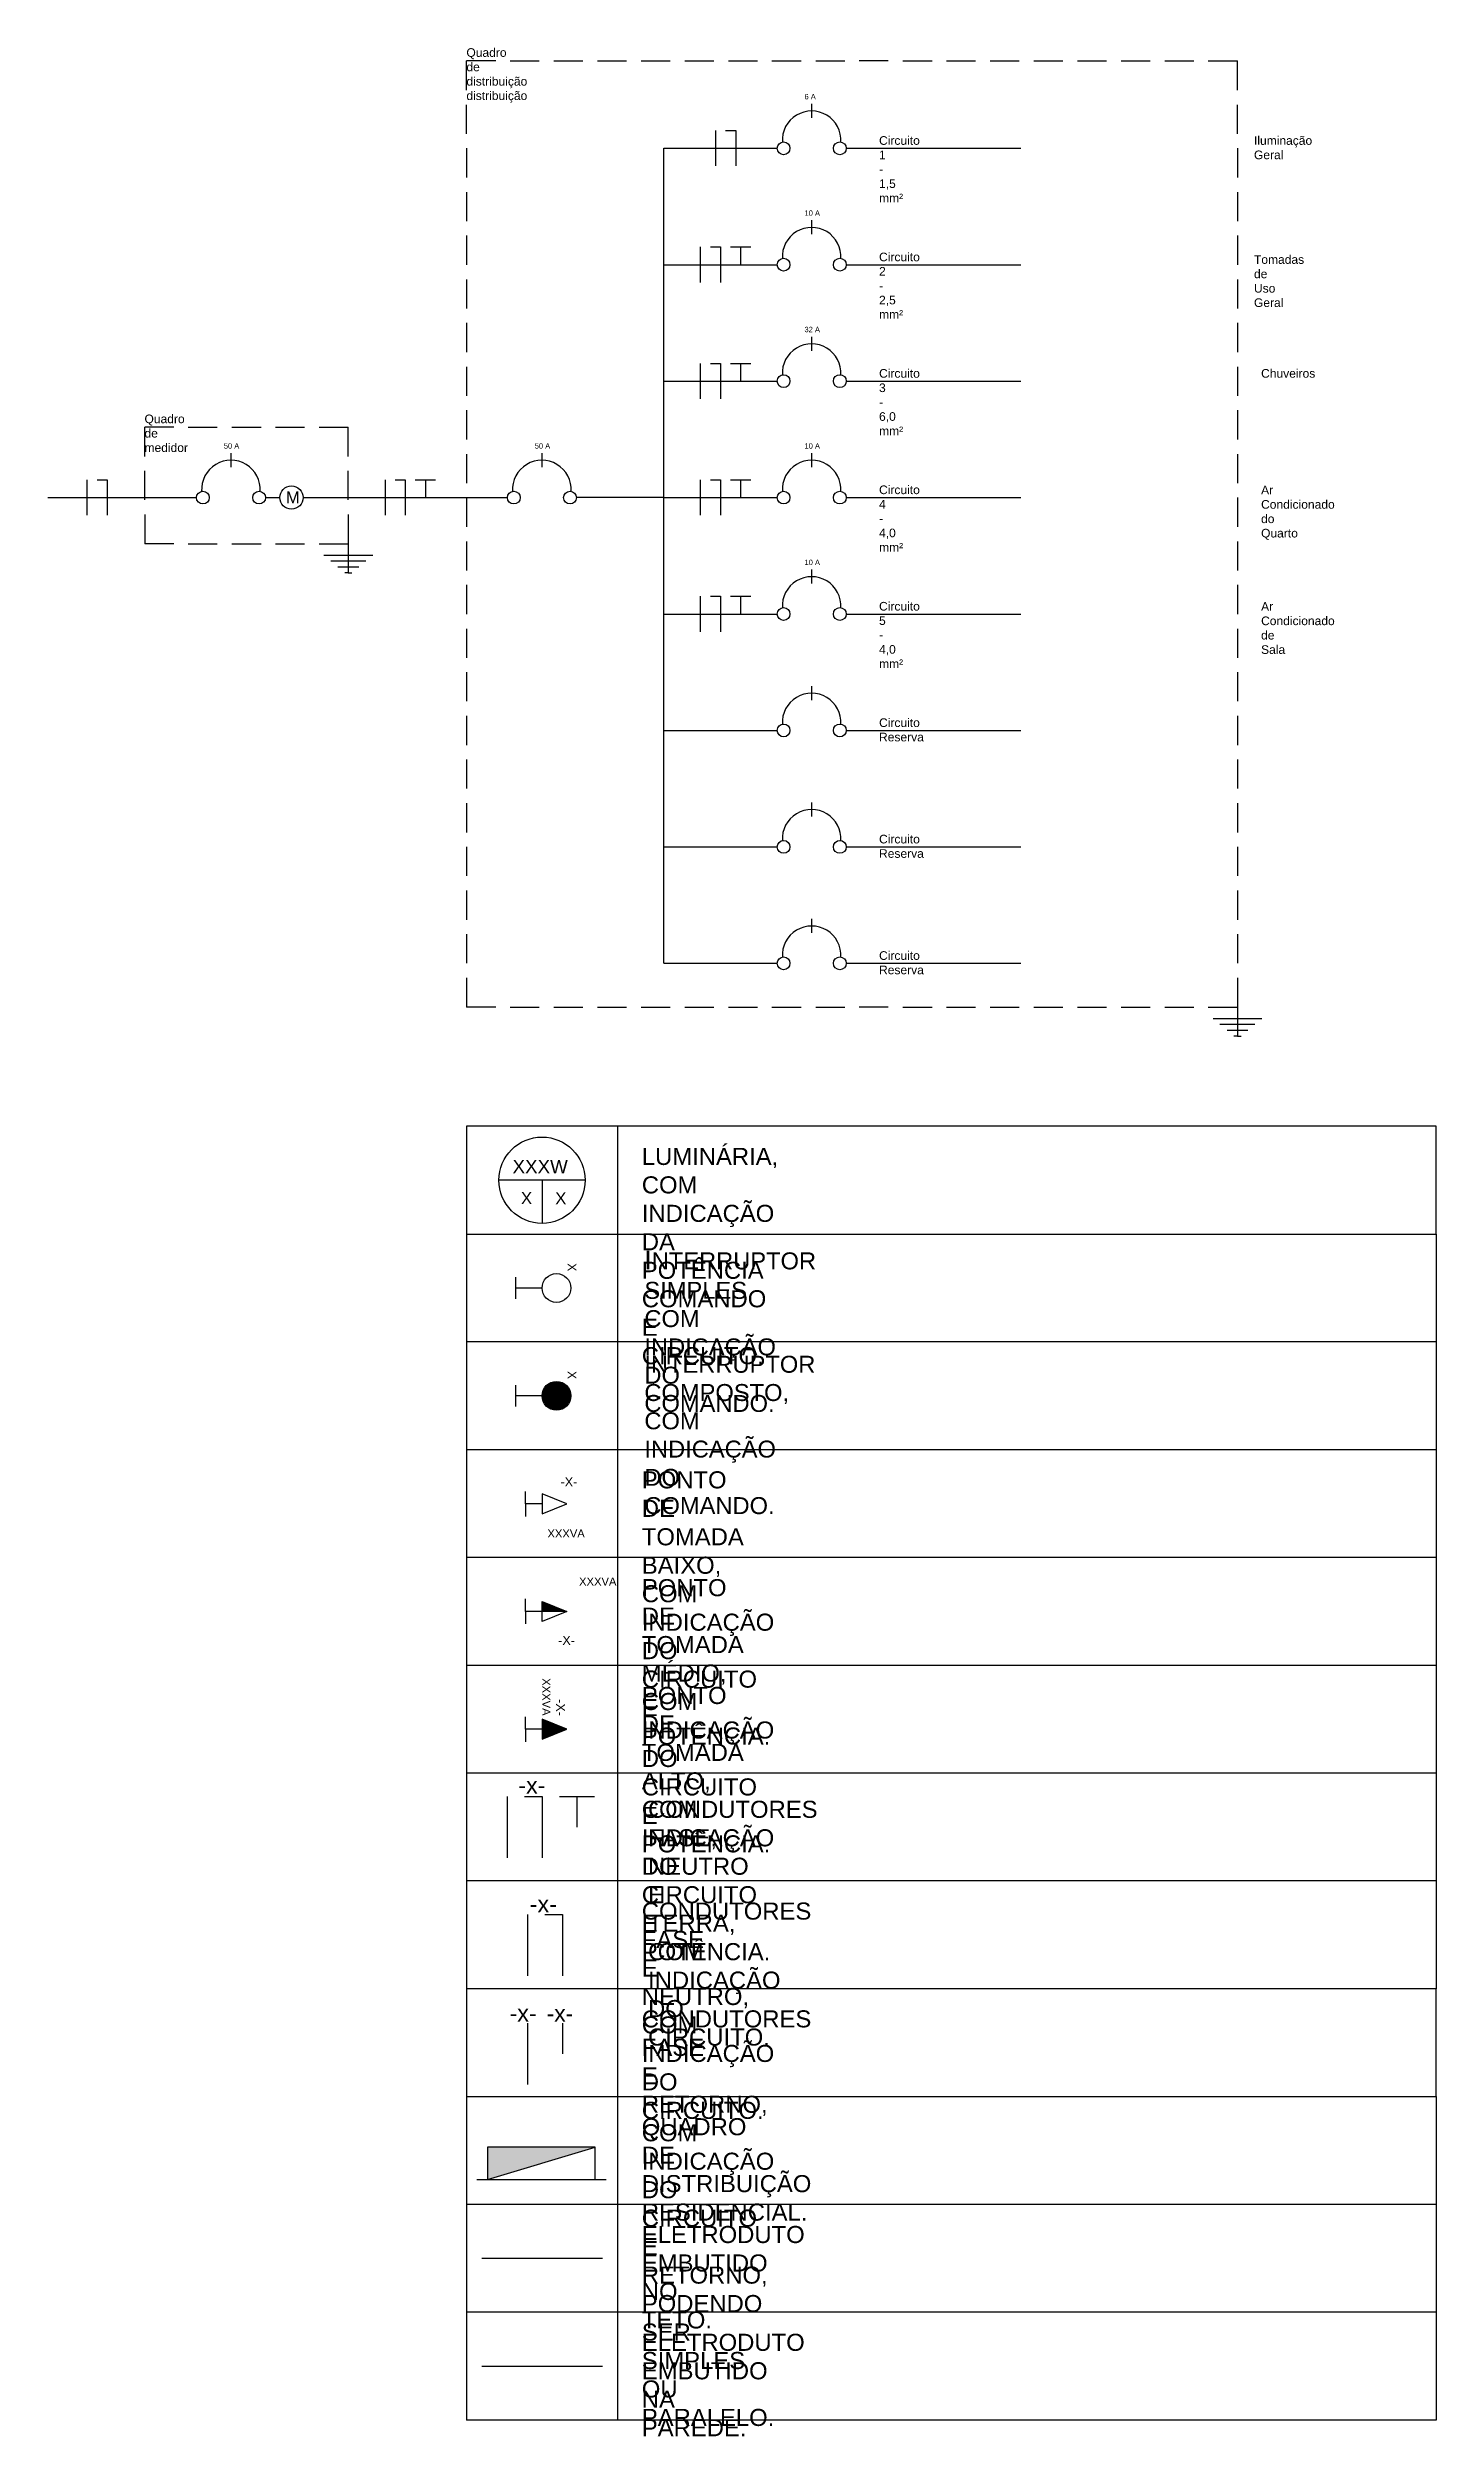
# Model space of a CAD drawing. Header units: millimetres. Extents: x -3873 to 17363, y -3177 to 7900.
# Drawn here: x 10919 to 17363, y -3177 to 7900 of the extents above; entities that cross this region are included whole.
import ezdxf
from ezdxf.enums import TextEntityAlignment as Align

# ---------------------------------------------------------------- set-up
doc = ezdxf.new("R2010")
doc.units = ezdxf.units.MM
for name, color, linetype in [('condutores', 2, 'Continuous'), ('eletroduto embutido na parede', 3, 'Continuous'), ('eletroduto embutido no teto', 170, 'Continuous'), ('interruptor', 190, 'Continuous'), ('luminária', 1, 'Continuous'), ('modelo', 7, 'Continuous'), ('ponto da tomada', 6, 'Continuous')]:
    doc.layers.add(name, color=color, linetype=linetype)
doc.styles.get("Standard").update_dxf_attribs({"font": ''})
doc.styles.get('Standard').set_extended_font_data('Arial')

msp = doc.modelspace()

# ---------------------------------------------------------------- texts
at = {"layer": 'modelo', "attachment_point": 1}
for s, width, gutter_width, insert, char_height in [('M', 0.0185, 0.28, (12024, 5843), 55.9), ('LUMINÁRIA, COM INDICAÇÃO DA POTÊNCIA COMANDO E CIRCUITO.', 3.71, 6.25, (13676, 2798), 79.2), ('{\\H1.1077x;\\PI}NTERRUPTOR SIMPLES, COM INDICAÇÃO DO COMANDO.', 3.9, 6.25, (13688, 2467), 78.65), ('{\\H1.1077x;\\P}INTERRUPTOR COMPOSTO, COM INDICAÇÃO DO COMANDO.', 3.35, 6.25, (13688, 1979), 78.65), ('PONTO DE TOMADA BAIXO, COM INDICAÇÃO DO CIRCUITO E POTÊNCIA.', 3.25, 6.25, (13676, 1298), 79.2), ('PONTO DE TOMADA MÉDIO, COM INDICAÇÃO DO CIRCUITO E POTÊNCIA.', 3.28, 6.25, (13676, 798), 79.2), ('PONTO DE TOMADA ALTO, COM INDICAÇÃO DO CIRCUITO E POTÊNCIA.', 3.2, 6.25, (13676, 298), 79.2), ('CONDUTORES FASE, NEUTRO  E TERRA, COM INDICAÇÃO DO CIRCUITO.', 3.09, 6.25, (13705, -230), 79.2), ('CONDUTORES FASE E NEUTRO, COM INDICAÇÃO DO CIRCUITO.', 2.35, 6.25, (13676, -702), 79.2), ('CONDUTORES FASE E RETORNO, COM INDICAÇÃO DO CIRCUITO E RETORNO, PODENDO SER SIMPLES OU PARALELO.', 3.86, 6.25, (13676, -1202), 79.2), ('QUADRO DE DISTRIBUIÇÃO RESIDENCIAL.', 2.3, 6.25, (13676, -1702), 79.2), ('ELETRODUTO EMBUTIDO NO TETO.', 2.34, 6.25, (13676, -2202), 79.2), ('ELETRODUTO EMBUTIDO NA PAREDE.', 2.26, 6.25, (13676, -2702), 79.2)]:
    msp.add_mtext_dynamic_manual_height_columns(s, width=width, gutter_width=gutter_width, heights=[0], dxfattribs=dict(at, insert=insert, char_height=char_height))
at = {"layer": 'ponto da tomada', "char_height": 40, "attachment_point": 1}
for s, width, insert in [('{\\C0;Quadro de distribuição distribuição}', 0.86, (12862, 7898)), ('{\\C0;Circuito 1 - 1,5 mm²}', 0.503, (14777, 7490)), ('{\\C0;Iluminação Geral}', 0.503, (16517, 7490)), ('{\\C0;Circuito 2 - 2,5 mm²}', 0.503, (14777, 6950)), ('{\\C0;Tomadas de Uso Geral}', 0.604, (16517, 6938)), ('{\\C0;Circuito 3 - 6,0 mm²}', 0.503, (14777, 6410)), ('{\\C0;Chuveiros}', 0.257, (16550, 6410)), ('{\\C0;Quadro de medidor}', 0.518, (11368, 6199)), ('{\\C0;Circuito 4 - 4,0 mm²}', 0.503, (14777, 5870)), ('{\\C0;Ar Condicionado do Quarto}', 0.701, (16550, 5869)), ('{\\C0;Circuito 5 - 4,0 mm²}', 0.503, (14777, 5330)), ('{\\C0;Ar Condicionado de Sala}', 0.626, (16550, 5329)), ('{\\C0;Circuito Reserva}', 0.503, (14777, 4790)), ('{\\C0;Circuito Reserva}', 0.503, (14777, 4250)), ('{\\C0;Circuito Reserva}', 0.503, (14777, 3710))]:
    msp.add_mtext_dynamic_manual_height_columns(s, width=width, gutter_width=5, heights=[0], dxfattribs=dict(at, insert=insert))

# ---------------------------------------------------------------- blocks, each defined once
blk = doc.blocks.new('LUMINARIA')
at = {"layer": 'luminária'}
for p, q in [((0.2, 0), (-0.2, 0)), ((0, 0), (0, -0.2))]:
    blk.add_line(p, q, dxfattribs=at)
blk.add_circle((0, 0), 0.2, dxfattribs=at)
at = {"layer": 'luminária', "lineweight": 30, "flags": 104}
for tag, height, p in [('XXXW', 0.0648, (-0.129, 0.108)), ('X', 0.0723, (-0.121, -0.05)), ('X', 0.0723, (0.049, -0.05))]:
    blk.add_attdef(tag, text='', height=height, dxfattribs=at).set_placement(p, align=Align.TOP_LEFT)
blk = doc.blocks.new('LUMINARIA 007')
at = {"layer": 'ponto da tomada'}
blk.add_blockref('LUMINARIA', (0, 0), dxfattribs=at)
for tag, p, height in [('WWWX', (-0.137, 0.032), 0.0624), ('Z', (-0.098, -0.11), 0.0559), ('Y', (0.061, -0.112), 0.0559)]:
    blk.add_attdef(tag, p, '', height=height, dxfattribs=at)
blk = doc.blocks.new('INTERRUPTOR SIMPLES')
at = {"layer": 'interruptor'}
for p, q in [((0, 0.123), (0, 0)), ((-0.05, 0), (0.05, 0))]:
    blk.add_line(p, q, dxfattribs=at)
blk.add_circle((0, 0.19), 0.0667, dxfattribs=at)
blk.add_attdef('A', (-0.115, 0.242), '', height=0.0399, dxfattribs=at)
blk = doc.blocks.new('interruptor paralelo 007')
at = {"layer": 'interruptor'}
h = blk.add_hatch(color=256, dxfattribs=at)
h.dxf.hatch_style = 1
h.paths.add_polyline_path([(-0.257, 0, 1), (-0.123, 0, 1)])
for p, q in [((-0.123, 0), (0, 0)), ((0, -0.05), (0, 0.05))]:
    blk.add_line(p, q, dxfattribs=at)
blk.add_circle((-0.19, 0), 0.0667, dxfattribs=at)
blk.add_attdef('A', (-0.242, -0.115), '', height=0.0399, rotation=90, dxfattribs=at)
blk = doc.blocks.new('PONTO TOMADA BAIXO')
at = {"layer": 'ponto da tomada', "color": 6}
for p, q in [((-0.152, 0.092), (-0.382, 0)), ((-0.382, 0), (-0.152, -0.094)), ((-0.152, -0.094), (-0.152, 0.092)), ((-0.152, 0), (0, 0)), ((0, 0), (0, 0.116)), ((0, 0), (0, -0.116))]:
    blk.add_line(p, q, dxfattribs=at)
at = {"layer": 'ponto da tomada'}
for tag, p, height in [('XXXVA', (-0.525, 0.237), 0.0745), ('-X-', (-0.467, -0.245), 0.0832)]:
    blk.add_attdef(tag, p, '', height=height, dxfattribs=at)
blk = doc.blocks.new('PONTO DE TOMADA MEDIA 0.1')
at = {"layer": 'ponto da tomada'}
h = blk.add_hatch(color=6, dxfattribs=at)
h.dxf.hatch_style = 1
h.paths.add_polyline_path([(0.152, -0.092), (0.382, 0), (0.152, 0)])
at = {"layer": 'ponto da tomada', "color": 6}
for p, q in [((0, 0), (0, 0.116)), ((0.152, 0), (0, 0)), ((0, 0), (0, -0.116)), ((0.382, 0), (0.152, 0.094)), ((0.152, -0.092), (0.382, 0)), ((0.382, 0), (0.152, 0))]:
    blk.add_line(p, q, dxfattribs=at)
at = {"layer": 'ponto da tomada'}
blk.add_line((0.152, 0.094), (0.152, -0.092), dxfattribs=at)
for tag, p, height in [('-X-', (0.301, 0.227), 0.0832), ('XXXVA', (0.495, -0.315), 0.0745)]:
    blk.add_attdef(tag, p, '', height=height, dxfattribs=at)
blk = doc.blocks.new('PONTO DE TOMADA ALTA')
at = {"layer": 'luminária'}
h = blk.add_hatch(dxfattribs=at)
h.set_pattern_fill('ANGLE', color=6)
h.set_pattern_definition([(0, (-2762.286, -2359.205), (0, 6.985), [5.08, -1.905]), (90, (-2762.286, -2359.205), (-6.985, 4e-16), [5.08, -1.905])])
h.paths.add_polyline_path([(0, 0.382), (-0.094, 0.152), (0.092, 0.152)])
at = {"layer": 'ponto da tomada'}
h = blk.add_hatch(color=6, dxfattribs=at)
h.dxf.hatch_style = 1
h.paths.add_polyline_path([(0, 0.382), (-0.094, 0.152), (0.092, 0.152)])
at = {"layer": 'ponto da tomada', "color": 6}
for p, q in [((0, 0.382), (-0.094, 0.152)), ((0.092, 0.152), (0, 0.382)), ((0, 0), (-0.116, 0)), ((-0.094, 0.152), (0.092, 0.152)), ((0, 0.152), (0, 0)), ((0, 0), (0.116, 0))]:
    blk.add_line(p, q, dxfattribs=at)
at = {"layer": 'ponto da tomada'}
for tag, p, height in [('XXXVA', (-0.473, 0.154), 0.0745), ('-X-', (-0.278, 0.283), 0.0832)]:
    blk.add_attdef(tag, p, '', height=height, dxfattribs=at)
blk = doc.blocks.new('QUADRO DE DISTRIBUIÇÃO RESIDENCIAL')
at = {"layer": 'ponto da tomada'}
h = blk.add_hatch(color=6, dxfattribs=at)
h.dxf.hatch_style = 1
h.paths.add_polyline_path([(0.15, 0.25), (0, 0.25), (0.15, -0.25)])
for p, q in [((0, 0.3), (0, -0.3)), ((0.15, 0.25), (0, 0.25)), ((0, 0.25), (0.15, -0.25)), ((0.15, -0.25), (0.15, 0.25)), ((0, -0.25), (0.15, -0.25))]:
    blk.add_line(p, q, dxfattribs=at)
blk = doc.blocks.new('diagrama unifilar')
at = {"layer": 'modelo'}
blk.add_line((0.16, 0.206), (0.16, 0.141), dxfattribs=at)
for centre in [(0.03, 0), (0.291, 0)]:
    blk.add_circle(centre, 0.0297, dxfattribs=at)
blk.add_arc((0.16, 0.037), 0.136, 356.5851, 183.4149, dxfattribs=at)
blk.add_attdef('XXA', (0.127, 0.227), '', height=0.025, dxfattribs=at)
blk = doc.blocks.new('condutores fase neutro e terra')
at = {"layer": 'condutores'}
for p, q in [((-0.162, 0.142), (-0.162, -0.142)), ((-0.081, 0.142), (0, 0.142)), ((0, 0.142), (0, -0.142)), ((0.081, 0.142), (0.162, 0.142)), ((0.162, 0.142), (0.162, 0)), ((0.162, 0.142), (0.243, 0.142))]:
    blk.add_line(p, q, dxfattribs=at)
blk.add_attdef('-X-', (-0.11, 0.206), '', height=0.0773, dxfattribs=at)
blk = doc.blocks.new('condutor fase e neutro')
at = {"layer": 'condutores'}
for p, q in [((0, 0.142), (0, -0.142)), ((0.081, 0.142), (0.162, 0.142)), ((0.162, 0.142), (0.162, -0.142))]:
    blk.add_line(p, q, dxfattribs=at)
blk.add_attdef('-X-', (0.011, 0.152), '', height=0.0773, dxfattribs=at)
blk = doc.blocks.new('condutor fase e retorno')
at = {"layer": 'condutores'}
for p, q in [((0, 0.142), (0, -0.142)), ((0.162, 0.142), (0.162, 0))]:
    blk.add_line(p, q, dxfattribs=at)
for p, height in [((-0.083, 0.15), 0.0773), ((0.089, 0.15), 0.0751)]:
    blk.add_attdef('-X-', p, '', height=height, dxfattribs=at)

# ---------------------------------------------------------------- hatches: boundary and pattern name
at = {"layer": 'ponto da tomada'}
h = msp.add_hatch(color=6, dxfattribs=at)
h.dxf.hatch_style = 1
h.paths.add_polyline_path([(13213, 149), (13213, 56), (13328, 102)])

# ---------------------------------------------------------------- linework, layer by layer
at = {"layer": 'eletroduto embutido na parede'}
msp.add_line((12933, -2852), (13493, -2852), dxfattribs=at)
at = {"layer": 'eletroduto embutido no teto'}
msp.add_line((12933, -2352), (13493, -2352), dxfattribs=at)
at = {"layer": 'modelo'}
for p, q in [((12998, 7839), (12863, 7839)), ((12863, 7704), (12863, 7839)), ((13065, 7839), (13200, 7839)), ((13268, 7839), (13403, 7839)), ((13470, 7839), (13605, 7839)), ((13673, 7839), (13808, 7839)), ((13875, 7839), (14010, 7839)), ((14078, 7839), (14213, 7839)), ((14280, 7839), (14415, 7839)), ((14483, 7839), (14618, 7839)), ((14820, 7839), (14685, 7839)), ((14888, 7839), (15023, 7839)), ((15090, 7839), (15225, 7839)), ((15293, 7839), (15428, 7839)), ((15495, 7839), (15630, 7839)), ((15698, 7839), (15833, 7839)), ((15900, 7839), (16035, 7839)), ((16103, 7839), (16238, 7839)), ((16305, 7839), (16440, 7839)), ((16440, 7704), (16440, 7839)), ((12863, 7501), (12863, 7636)), ((16440, 7501), (16440, 7636)), ((12863, 7434), (12863, 7299)), ((13778, 3654), (13778, 7434)), ((13778, 7434), (14304, 7434)), ((14625, 7434), (15435, 7434)), ((16440, 7434), (16440, 7299)), ((12863, 7231), (12863, 7096)), ((16440, 7231), (16440, 7096)), ((12863, 7029), (12863, 6894)), ((16440, 7029), (16440, 6894)), ((13778, 6894), (14304, 6894)), ((14625, 6894), (15435, 6894)), ((12863, 6826), (12863, 6691)), ((16440, 6826), (16440, 6691)), ((12863, 6624), (12863, 6489)), ((16440, 6624), (16440, 6489)), ((12863, 6421), (12863, 6286)), ((13778, 6354), (14304, 6354)), ((14625, 6354), (15435, 6354)), ((16440, 6421), (16440, 6286)), ((12863, 6219), (12863, 6084)), ((16440, 6219), (16440, 6084)), ((11369, 6005), (11369, 6140)), ((11504, 6140), (11369, 6140)), ((11571, 6140), (11706, 6140)), ((11774, 6140), (11909, 6140)), ((11976, 6140), (12111, 6140)), ((12179, 6140), (12314, 6140)), ((12314, 6005), (12314, 6140)), ((12863, 6016), (12863, 5881)), ((16440, 6016), (16440, 5881)), ((11369, 5803), (11369, 5938)), ((12314, 5803), (12314, 5938)), ((10919, 5814), (11609, 5814)), ((11930, 5814), (11996, 5814)), ((12104, 5814), (13052, 5814)), ((12863, 5814), (12863, 5679)), ((13778, 5814), (13373, 5814)), ((13778, 5814), (14304, 5814)), ((14625, 5814), (15435, 5814)), ((16440, 5814), (16440, 5679)), ((11369, 5735), (11369, 5600)), ((12314, 5735), (12314, 5600)), ((11504, 5600), (11369, 5600)), ((11571, 5600), (11706, 5600)), ((11774, 5600), (11909, 5600)), ((11976, 5600), (12111, 5600)), ((12179, 5600), (12314, 5600)), ((12427, 5546), (12201, 5546)), ((12314, 5600), (12314, 5465)), ((12863, 5611), (12863, 5476)), ((16440, 5611), (16440, 5476)), ((12395, 5519), (12233, 5519)), ((12363, 5492), (12265, 5492)), ((12314, 5465), (12298, 5465)), ((12314, 5465), (12330, 5465)), ((12863, 5409), (12863, 5274)), ((16440, 5409), (16440, 5274)), ((13778, 5274), (14304, 5274)), ((14625, 5274), (15435, 5274)), ((12863, 5206), (12863, 5071)), ((16440, 5206), (16440, 5071)), ((12863, 5004), (12863, 4869)), ((16440, 5004), (16440, 4869)), ((12863, 4801), (12863, 4666)), ((16440, 4801), (16440, 4666)), ((13778, 4734), (14304, 4734)), ((14625, 4734), (15435, 4734)), ((12863, 4599), (12863, 4464)), ((16440, 4599), (16440, 4464)), ((12863, 4396), (12863, 4261)), ((16440, 4396), (16440, 4261)), ((12863, 4194), (12863, 4059)), ((13778, 4194), (14304, 4194)), ((14625, 4194), (15435, 4194)), ((16440, 4194), (16440, 4059)), ((12863, 3991), (12863, 3856)), ((16440, 3991), (16440, 3856)), ((12863, 3789), (12863, 3654)), ((16440, 3789), (16440, 3654)), ((12863, 3586), (12863, 3451)), ((13778, 3654), (14304, 3654)), ((14625, 3654), (15435, 3654)), ((16440, 3586), (16440, 3451)), ((12998, 3451), (12863, 3451)), ((13065, 3451), (13200, 3451)), ((13268, 3451), (13403, 3451)), ((13470, 3451), (13605, 3451)), ((13673, 3451), (13808, 3451)), ((13875, 3451), (14010, 3451)), ((14078, 3451), (14213, 3451)), ((14280, 3451), (14415, 3451)), ((14483, 3451), (14618, 3451)), ((14820, 3451), (14685, 3451)), ((14888, 3451), (15023, 3451)), ((15090, 3451), (15225, 3451)), ((15293, 3451), (15428, 3451)), ((15495, 3451), (15630, 3451)), ((15698, 3451), (15833, 3451)), ((15900, 3451), (16035, 3451)), ((16103, 3451), (16238, 3451)), ((16305, 3451), (16440, 3451)), ((16440, 3451), (16440, 3316)), ((16554, 3397), (16327, 3397)), ((16521, 3370), (16359, 3370)), ((16489, 3343), (16392, 3343)), ((16440, 3316), (16424, 3316)), ((16440, 3316), (16457, 3316)), ((12863, 2898), (12863, -3102)), ((17363, 2898), (12863, 2898)), ((13563, 2898), (13563, -3102)), ((17363, 2398), (17363, 2898)), ((12863, 2398), (17363, 2398)), ((17363, 2398), (17363, 1898)), ((17363, 1898), (12863, 1898)), ((17363, 1898), (17363, 1398)), ((17363, 1398), (12863, 1398)), ((17363, 1398), (17363, 898)), ((17363, 898), (12863, 898)), ((17363, 898), (17363, 398)), ((17363, 398), (12863, 398)), ((17363, 398), (17363, -102)), ((17363, -102), (12863, -102)), ((17363, -102), (17363, -602)), ((17363, -602), (12863, -602)), ((17363, -602), (17363, -1102)), ((17363, -1102), (12863, -1102)), ((17363, -1602), (17363, -1102)), ((12863, -1602), (17363, -1602)), ((17363, -1602), (17363, -2102)), ((17363, -2102), (12863, -2102)), ((17363, -2102), (17363, -2602)), ((17363, -2602), (12863, -2602)), ((17363, -2602), (17363, -3102)), ((17363, -3102), (12863, -3102))]:
    msp.add_line(p, q, dxfattribs=at)
msp.add_circle((12050, 5814), 54, dxfattribs=at)

# ---------------------------------------------------------------- block references
at = {"layer": 'condutores'}
for name, p, xscale, yscale, zscale in [('condutor fase e neutro', (14018, 7434), 578.6645071495601, 578.6645071495601, 578.6645071495601), ('condutores fase neutro e terra', (14041, 6894), 578.62213174442, 578.62213174442, 578.62213174442), ('condutores fase neutro e terra', (14041, 6354), 578.62213174442, 578.62213174442, 578.62213174442), ('condutor fase e neutro', (11101, 5814), 578.6645071495601, 578.6645071495601, 578.6645071495601), ('condutores fase neutro e terra', (12578, 5814), 578.62213174442, 578.62213174442, 578.62213174442), ('condutores fase neutro e terra', (14041, 5814), 578.62213174442, 578.62213174442, 578.62213174442), ('condutores fase neutro e terra', (14041, 5274), 578.62213174442, 578.62213174442, 578.62213174442)]:
    msp.add_blockref(name, p, dxfattribs=dict(at, xscale=xscale, yscale=yscale, zscale=zscale))
ref = msp.add_blockref('condutores fase neutro e terra', (13213, -352), dxfattribs=dict(at, xscale=1000, yscale=1000, zscale=1000))
ref.add_attrib('-X-', '-x-', (13103, -197), dxfattribs={"height": 77.3})
at = {"layer": 'condutores', "xscale": 1001.387016118518, "yscale": 1001.387016118518, "zscale": 1001.387016118518}
msp.add_blockref('condutor fase e neutro', (13145, -900), dxfattribs=at).add_auto_attribs({'-X-': '-x-'})
at = {"layer": 'condutores'}
ref = msp.add_blockref('condutor fase e retorno', (13146, -1404), dxfattribs=dict(at, xscale=1000, yscale=1000, zscale=1000))
ref.add_attrib('-X-', '-x-', (13062, -1254), dxfattribs={"height": 77.3})
ref.add_attrib('-X-', '-x-', (13235, -1254), dxfattribs={"height": 75.1})
at = {"layer": 'interruptor', "xscale": 1000, "yscale": 1000, "zscale": 1000, "rotation": 180}
msp.add_blockref('interruptor paralelo 007', (13090, 1648), dxfattribs=at).add_auto_attribs({'A': 'X'})
at = {"layer": 'luminária', "color": 1}
ref = msp.add_blockref('LUMINARIA 007', (13213, 2648), dxfattribs=dict(at, xscale=1000, yscale=1000, zscale=1000))
ref.add_attrib('Z', 'X', (13115, 2537), dxfattribs={"color": 1, "height": 55.9})
ref.add_attrib('Y', 'X', (13274, 2536), dxfattribs={"color": 1, "height": 55.9})
ref.add_attrib('WWWX', 'XXXW', (13076, 2680), dxfattribs={"color": 1, "height": 62.4})
at = {"layer": 'modelo', "xscale": 1000, "yscale": 1000, "zscale": 1000, "rotation": 270}
msp.add_blockref('INTERRUPTOR SIMPLES', (13090, 2148), dxfattribs=at).add_auto_attribs({'A': 'X'})
at = {"layer": 'modelo', "xscale": 1000, "yscale": 1000, "zscale": 1000, "rotation": 90}
msp.add_blockref('QUADRO DE DISTRIBUIÇÃO RESIDENCIAL', (13210, -1987), dxfattribs=at)
at = {"layer": 'ponto da tomada', "xscale": 1000, "yscale": 1000, "zscale": 1000}
for p, values in [((14304, 7434), {'XXA': '6 A'}), ((14304, 6894), {'XXA': '10 A'}), ((14304, 6354), {'XXA': '32 A'}), ((11609, 5814), {'XXA': '50 A'}), ((13052, 5814), {'XXA': '50 A'}), ((14304, 5814), {'XXA': '10 A'}), ((14304, 5274), {'XXA': '10 A'})]:
    msp.add_blockref('diagrama unifilar', p, dxfattribs=at).add_auto_attribs(values)
for p in [(14304, 4734), (14304, 4194), (14304, 3654)]:
    msp.add_blockref('diagrama unifilar', p, dxfattribs=at)
at = {"layer": 'ponto da tomada'}
ref = msp.add_blockref('PONTO TOMADA BAIXO', (13137, 1147), dxfattribs=dict(at, xscale=500, yscale=500, zscale=500, rotation=180))
ref.add_attrib('-X-', '-X-', (13299, 1228), dxfattribs={"height": 41.6})
ref.add_attrib('XXXVA', 'XXXVA', (13238, 991), dxfattribs={"height": 37.2})
ref = msp.add_blockref('PONTO DE TOMADA MEDIA 0.1', (13137, 648), dxfattribs=dict(at, xscale=-500, yscale=500, zscale=500, rotation=180))
ref.add_attrib('XXXVA', 'XXXVA', (13385, 768), dxfattribs={"height": 37.2})
ref.add_attrib('-X-', '-X-', (13288, 493), dxfattribs={"height": 41.6})
at = {"layer": 'ponto da tomada', "xscale": 500, "yscale": 500, "zscale": 500, "rotation": 270}
msp.add_blockref('PONTO DE TOMADA ALTA', (13137, 102), dxfattribs=at).add_auto_attribs({'XXXVA': 'XXXVA', '-X-': '-X-'})

msp.set_redraw_order([(e.dxf.handle, doc.entitydb.next_handle()) for e in msp.query("TEXT MTEXT ATTDEF DIMENSION ARC_DIMENSION")])  # texts and dimensions are drawn at this point

doc.saveas('drawing.dxf')
